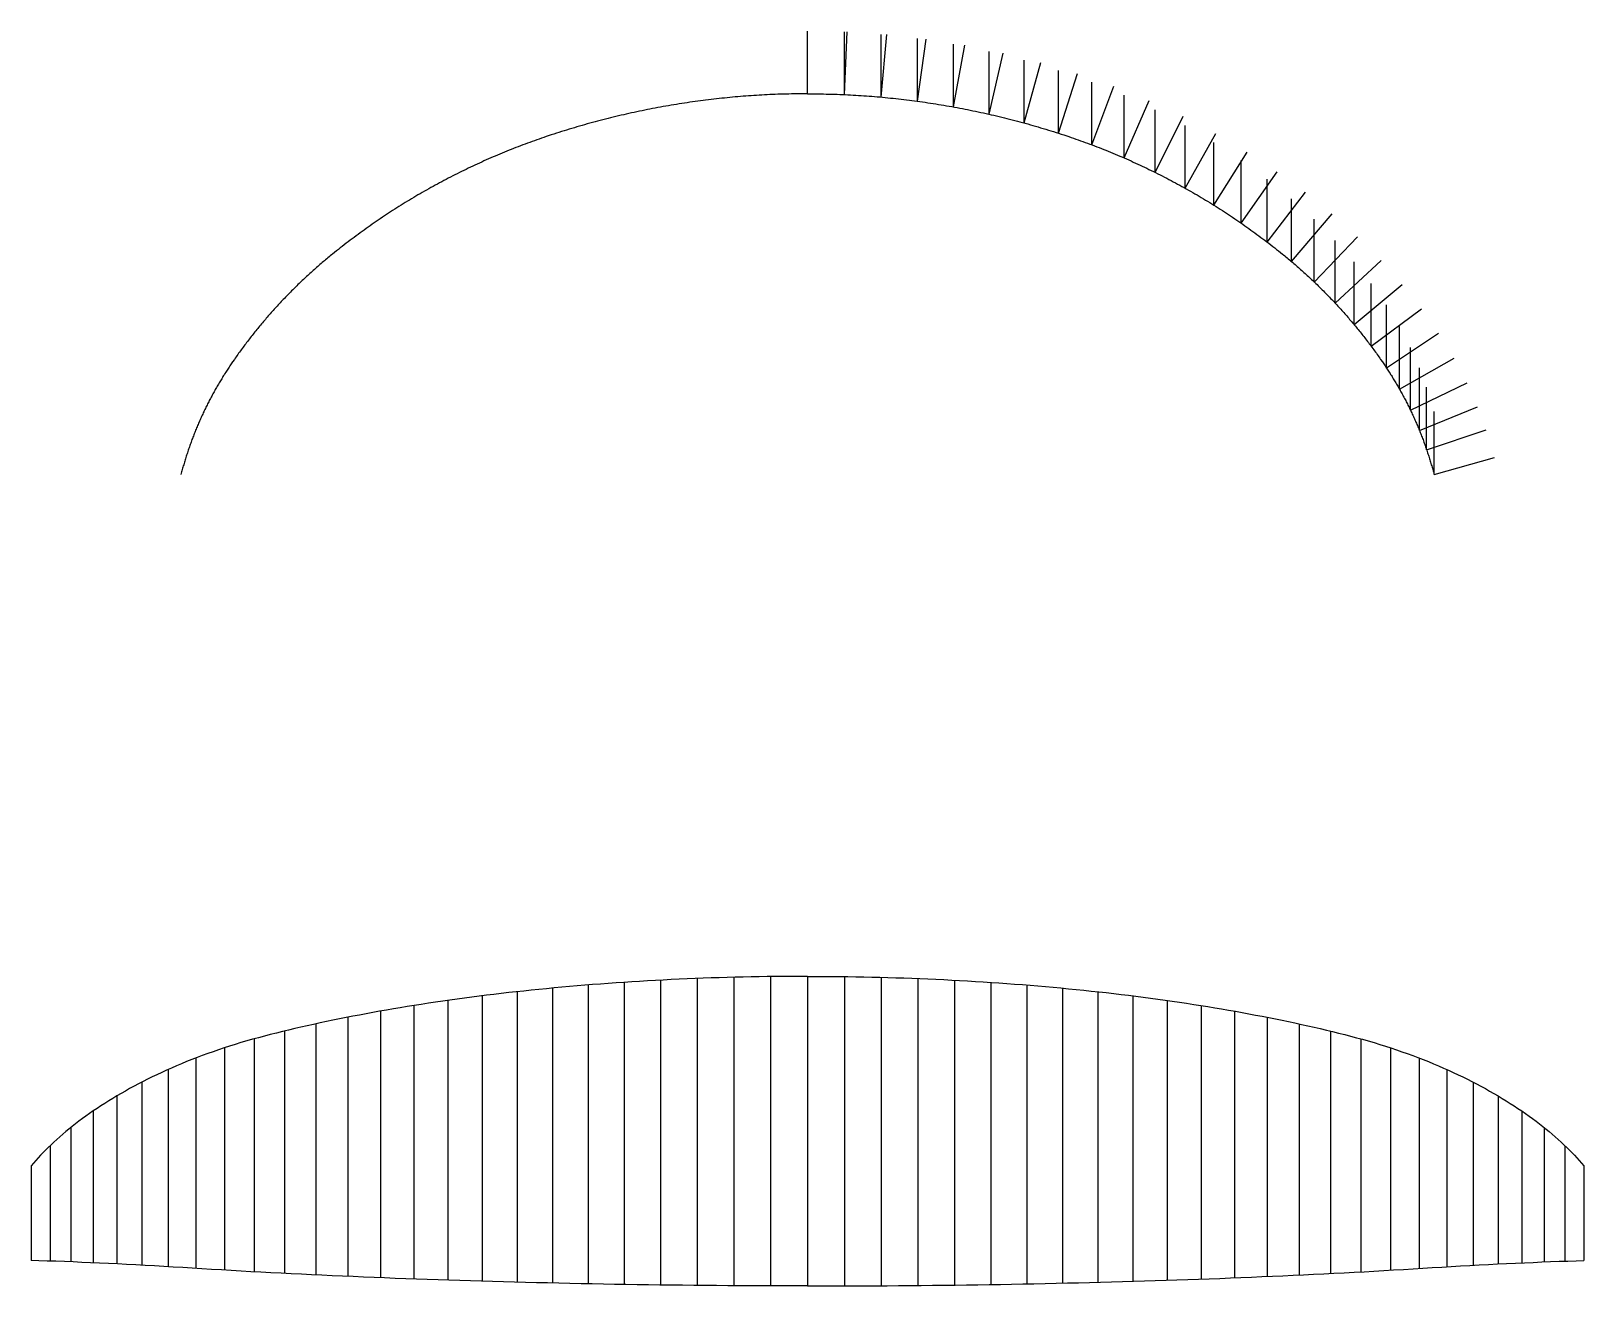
# Model space of a CAD drawing. Extents: x -618 to 618, y -247 to 753.
import ezdxf

# ---------------------------------------------------------------- set-up
doc = ezdxf.new("R2010")
doc.units = 0

msp = doc.modelspace()

# ---------------------------------------------------------------- linework, layer by layer
at = {"layer": 'default', "color": 1, "linetype": 'CONTINUOUS'}
for p, q in [((0, 703.31), (0, 753.31)), ((29.38, 702.65), (29.38, 752.65)), ((58.65, 700.67), (58.65, 750.67)), ((87.69, 697.39), (87.69, 747.39)), ((116.43, 692.83), (116.43, 742.83)), ((144.76, 687.04), (144.76, 737.04)), ((172.59, 680.05), (172.59, 730.05)), ((199.84, 671.93), (199.84, 721.93)), ((226.42, 662.67), (226.42, 712.67)), ((-114.97, 693.09), (-117.07, 692.71)), ((-112.86, 693.47), (-114.97, 693.09)), ((-110.75, 693.84), (-112.86, 693.47)), ((-108.64, 694.2), (-110.75, 693.84)), ((-106.53, 694.55), (-108.64, 694.2)), ((-104.42, 694.89), (-106.53, 694.55)), ((-102.3, 695.23), (-104.42, 694.89)), ((-100.19, 695.57), (-102.3, 695.23)), ((-98.08, 695.89), (-100.19, 695.57)), ((-95.96, 696.21), (-98.08, 695.89)), ((-93.84, 696.52), (-95.96, 696.21)), ((-91.72, 696.83), (-93.84, 696.52)), ((-89.6, 697.12), (-91.72, 696.83)), ((-87.48, 697.41), (-89.6, 697.12)), ((-85.36, 697.7), (-87.48, 697.41)), ((-83.24, 697.97), (-85.36, 697.7)), ((-81.12, 698.24), (-83.24, 697.97)), ((-78.99, 698.51), (-81.12, 698.24)), ((-76.87, 698.76), (-78.99, 698.51)), ((-74.74, 699.01), (-76.87, 698.76)), ((-72.62, 699.25), (-74.74, 699.01)), ((-70.49, 699.49), (-72.62, 699.25)), ((-68.36, 699.72), (-70.49, 699.49)), ((-66.23, 699.94), (-68.36, 699.72)), ((-64.1, 700.15), (-66.23, 699.94)), ((-61.97, 700.36), (-64.1, 700.15)), ((-59.84, 700.56), (-61.97, 700.36)), ((-57.71, 700.75), (-59.84, 700.56)), ((-55.58, 700.94), (-57.71, 700.75)), ((-53.44, 701.12), (-55.58, 700.94)), ((-51.31, 701.29), (-53.44, 701.12)), ((-49.18, 701.45), (-51.31, 701.29)), ((-47.04, 701.61), (-49.18, 701.45)), ((-44.91, 701.76), (-47.04, 701.61)), ((-42.77, 701.91), (-44.91, 701.76)), ((-40.64, 702.04), (-42.77, 701.91)), ((-38.5, 702.17), (-40.64, 702.04)), ((-36.36, 702.3), (-38.5, 702.17)), ((-34.23, 702.41), (-36.36, 702.3)), ((-32.09, 702.52), (-34.23, 702.41)), ((-29.95, 702.62), (-32.09, 702.52)), ((-27.81, 702.72), (-29.95, 702.62)), ((-25.68, 702.8), (-27.81, 702.72)), ((-23.54, 702.89), (-25.68, 702.8)), ((-21.4, 702.96), (-23.54, 702.89)), ((-19.26, 703.03), (-21.4, 702.96)), ((-17.12, 703.09), (-19.26, 703.03)), ((-14.98, 703.14), (-17.12, 703.09)), ((-12.84, 703.18), (-14.98, 703.14)), ((-10.7, 703.22), (-12.84, 703.18)), ((-8.56, 703.25), (-10.7, 703.22)), ((-6.42, 703.28), (-8.56, 703.25)), ((-4.28, 703.3), (-6.42, 703.28)), ((-2.14, 703.31), (-4.28, 703.3)), ((0, 703.31), (-2.14, 703.31)), ((252.18, 652.22), (252.18, 702.22)), ((-171.32, 680.4), (-173.38, 679.83)), ((-169.25, 680.96), (-171.32, 680.4)), ((-167.19, 681.51), (-169.25, 680.96)), ((-165.12, 682.06), (-167.19, 681.51)), ((-163.05, 682.59), (-165.12, 682.06)), ((-160.97, 683.13), (-163.05, 682.59)), ((-158.9, 683.65), (-160.97, 683.13)), ((-156.82, 684.17), (-158.9, 683.65)), ((-154.74, 684.68), (-156.82, 684.17)), ((-152.66, 685.19), (-154.74, 684.68)), ((-150.58, 685.68), (-152.66, 685.19)), ((-148.5, 686.17), (-150.58, 685.68)), ((-146.41, 686.66), (-148.5, 686.17)), ((-144.33, 687.14), (-146.41, 686.66)), ((-142.24, 687.61), (-144.33, 687.14)), ((-140.15, 688.07), (-142.24, 687.61)), ((-138.06, 688.53), (-140.15, 688.07)), ((-135.97, 688.98), (-138.06, 688.53)), ((-133.87, 689.42), (-135.97, 688.98)), ((-131.78, 689.85), (-133.87, 689.42)), ((-129.68, 690.28), (-131.78, 689.85)), ((-127.58, 690.71), (-129.68, 690.28)), ((-125.48, 691.12), (-127.58, 690.71)), ((-123.38, 691.53), (-125.48, 691.12)), ((-121.28, 691.93), (-123.38, 691.53)), ((-119.18, 692.33), (-121.28, 691.93)), ((-117.07, 692.71), (-119.18, 692.33)), ((277.05, 640.63), (277.05, 690.63)), ((-210.04, 668.55), (-211.9, 667.91)), ((-208.17, 669.18), (-210.04, 668.55)), ((-204.11, 670.54), (-208.17, 669.18)), ((-202.08, 671.2), (-204.11, 670.54)), ((-200.04, 671.86), (-202.08, 671.2)), ((-198, 672.52), (-200.04, 671.86)), ((-195.96, 673.16), (-198, 672.52)), ((-193.92, 673.8), (-195.96, 673.16)), ((-191.87, 674.44), (-193.92, 673.8)), ((-189.83, 675.06), (-191.87, 674.44)), ((-187.78, 675.68), (-189.83, 675.06)), ((-185.73, 676.3), (-187.78, 675.68)), ((-183.68, 676.9), (-185.73, 676.3)), ((-181.62, 677.5), (-183.68, 676.9)), ((-179.57, 678.1), (-181.62, 677.5)), ((-177.51, 678.68), (-179.57, 678.1)), ((-175.45, 679.26), (-177.51, 678.68)), ((-173.38, 679.83), (-175.45, 679.26)), ((300.94, 628.03), (300.94, 678.03)), ((-243.24, 656.02), (-245.06, 655.26)), ((-241.42, 656.77), (-243.24, 656.02)), ((-239.59, 657.52), (-241.42, 656.77)), ((-237.77, 658.26), (-239.59, 657.52)), ((-235.93, 658.99), (-237.77, 658.26)), ((-234.1, 659.71), (-235.93, 658.99)), ((-232.26, 660.43), (-234.1, 659.71)), ((-230.43, 661.15), (-232.26, 660.43)), ((-228.58, 661.85), (-230.43, 661.15)), ((-226.74, 662.55), (-228.58, 661.85)), ((-224.89, 663.25), (-226.74, 662.55)), ((-223.05, 663.93), (-224.89, 663.25)), ((-221.19, 664.61), (-223.05, 663.93)), ((-219.34, 665.29), (-221.19, 664.61)), ((-217.49, 665.95), (-219.34, 665.29)), ((-215.63, 666.61), (-217.49, 665.95)), ((-213.77, 667.27), (-215.63, 666.61)), ((-211.9, 667.91), (-213.77, 667.27)), ((323.79, 614.5), (323.79, 664.5)), ((-270.25, 643.95), (-272.02, 643.1)), ((-268.47, 644.8), (-270.25, 643.95)), ((-266.68, 645.65), (-268.47, 644.8)), ((-264.9, 646.48), (-266.68, 645.65)), ((-263.11, 647.31), (-264.9, 646.48)), ((-261.32, 648.14), (-263.11, 647.31)), ((-259.52, 648.95), (-261.32, 648.14)), ((-257.73, 649.76), (-259.52, 648.95)), ((-255.93, 650.57), (-257.73, 649.76)), ((-254.12, 651.37), (-255.93, 650.57)), ((-252.32, 652.16), (-254.12, 651.37)), ((-250.51, 652.94), (-252.32, 652.16)), ((-248.69, 653.72), (-250.51, 652.94)), ((-246.88, 654.49), (-248.69, 653.72)), ((-245.06, 655.26), (-246.88, 654.49)), ((345.55, 600.17), (345.55, 650.17)), ((-294.83, 631.39), (-296.56, 630.45)), ((-293.1, 632.33), (-294.83, 631.39)), ((-291.36, 633.26), (-293.1, 632.33)), ((-289.62, 634.19), (-291.36, 633.26)), ((-287.87, 635.11), (-289.62, 634.19)), ((-286.12, 636.02), (-287.87, 635.11)), ((-284.37, 636.93), (-286.12, 636.02)), ((-282.62, 637.83), (-284.37, 636.93)), ((-280.86, 638.72), (-282.62, 637.83)), ((-279.1, 639.61), (-280.86, 638.72)), ((-277.33, 640.49), (-279.1, 639.61)), ((-275.57, 641.37), (-277.33, 640.49)), ((-273.8, 642.23), (-275.57, 641.37)), ((-272.02, 643.1), (-273.8, 642.23)), ((366.18, 585.16), (366.18, 635.16)), ((-317.07, 618.64), (-318.75, 617.61)), ((-315.38, 619.66), (-317.07, 618.64)), ((-313.69, 620.67), (-315.38, 619.66)), ((-311.99, 621.67), (-313.69, 620.67)), ((-310.29, 622.67), (-311.99, 621.67)), ((-308.59, 623.67), (-310.29, 622.67)), ((-306.88, 624.65), (-308.59, 623.67)), ((-305.17, 625.64), (-306.88, 624.65)), ((-303.45, 626.61), (-305.17, 625.64)), ((-301.74, 627.58), (-303.45, 626.61)), ((-300.01, 628.54), (-301.74, 627.58)), ((-298.29, 629.5), (-300.01, 628.54)), ((-296.56, 630.45), (-298.29, 629.5)), ((385.63, 569.55), (385.63, 619.55)), ((-335.4, 607.04), (-337.04, 605.95)), ((-333.75, 608.13), (-335.4, 607.04)), ((-332.1, 609.21), (-333.75, 608.13)), ((-330.45, 610.28), (-332.1, 609.21)), ((-328.79, 611.34), (-330.45, 610.28)), ((-327.12, 612.4), (-328.79, 611.34)), ((-325.46, 613.46), (-327.12, 612.4)), ((-323.79, 614.51), (-325.46, 613.46)), ((-322.11, 615.55), (-323.79, 614.51)), ((-320.43, 616.58), (-322.11, 615.55)), ((-318.75, 617.61), (-320.43, 616.58)), ((-353.26, 594.74), (-354.86, 593.58)), ((-351.66, 595.88), (-353.26, 594.74)), ((-350.05, 597.03), (-351.66, 595.88)), ((-348.44, 598.16), (-350.05, 597.03)), ((-346.82, 599.29), (-348.44, 598.16)), ((-345.2, 600.42), (-346.82, 599.29)), ((-343.58, 601.54), (-345.2, 600.42)), ((-341.95, 602.65), (-343.58, 601.54)), ((-340.32, 603.76), (-341.95, 602.65)), ((-338.68, 604.86), (-340.32, 603.76)), ((-337.04, 605.95), (-338.68, 604.86)), ((403.69, 553.28), (403.69, 603.28)), ((-370.62, 581.73), (-372.17, 580.51)), ((-369.06, 582.94), (-370.62, 581.73)), ((-367.5, 584.15), (-369.06, 582.94)), ((-365.94, 585.34), (-367.5, 584.15)), ((-364.37, 586.54), (-365.94, 585.34)), ((-362.79, 587.73), (-364.37, 586.54)), ((-361.22, 588.91), (-362.79, 587.73)), ((-359.63, 590.09), (-361.22, 588.91)), ((-358.05, 591.26), (-359.63, 590.09)), ((-356.46, 592.42), (-358.05, 591.26)), ((-354.86, 593.58), (-356.46, 592.42)), ((420.28, 536.49), (420.28, 586.49)), ((-385.65, 569.53), (-386.55, 568.77)), ((-384.74, 570.3), (-385.65, 569.53)), ((-383.83, 571.07), (-384.74, 570.3)), ((-382.92, 571.83), (-383.83, 571.07)), ((-382.01, 572.59), (-382.92, 571.83)), ((-381.1, 573.34), (-382.01, 572.59)), ((-380.18, 574.09), (-381.1, 573.34)), ((-379.26, 574.85), (-380.18, 574.09)), ((-378.34, 575.59), (-379.26, 574.85)), ((-375.27, 578.06), (-378.34, 575.59)), ((-373.72, 579.29), (-375.27, 578.06)), ((-372.17, 580.51), (-373.72, 579.29)), ((435.37, 519.38), (435.37, 569.38)), ((-399.84, 556.92), (-400.7, 556.11)), ((-398.97, 557.73), (-399.84, 556.92)), ((-398.09, 558.53), (-398.97, 557.73)), ((-397.22, 559.33), (-398.09, 558.53)), ((-396.34, 560.13), (-397.22, 559.33)), ((-395.46, 560.93), (-396.34, 560.13)), ((-394.58, 561.73), (-395.46, 560.93)), ((-393.7, 562.52), (-394.58, 561.73)), ((-392.81, 563.31), (-393.7, 562.52)), ((-391.93, 564.1), (-392.81, 563.31)), ((-391.04, 564.88), (-391.93, 564.1)), ((-390.14, 565.66), (-391.04, 564.88)), ((-389.25, 566.44), (-390.14, 565.66)), ((-388.35, 567.22), (-389.25, 566.44)), ((-387.45, 567.99), (-388.35, 567.22)), ((-386.55, 568.77), (-387.45, 567.99)), ((-412.59, 544.51), (-413.43, 543.66)), ((-411.76, 545.35), (-412.59, 544.51)), ((-410.92, 546.2), (-411.76, 545.35)), ((-410.09, 547.03), (-410.92, 546.2)), ((-409.24, 547.87), (-410.09, 547.03)), ((-408.4, 548.71), (-409.24, 547.87)), ((-407.56, 549.54), (-408.4, 548.71)), ((-406.71, 550.37), (-407.56, 549.54)), ((-405.86, 551.2), (-406.71, 550.37)), ((-405, 552.02), (-405.86, 551.2)), ((-404.15, 552.84), (-405, 552.02)), ((-403.29, 553.66), (-404.15, 552.84)), ((-402.43, 554.48), (-403.29, 553.66)), ((-401.57, 555.3), (-402.43, 554.48)), ((-400.7, 556.11), (-401.57, 555.3)), ((448.97, 502.17), (448.97, 552.17)), ((-424.01, 532.44), (-424.81, 531.56)), ((-423.21, 533.32), (-424.01, 532.44)), ((-422.41, 534.19), (-423.21, 533.32)), ((-421.6, 535.06), (-422.41, 534.19)), ((-420.8, 535.93), (-421.6, 535.06)), ((-419.99, 536.8), (-420.8, 535.93)), ((-419.18, 537.67), (-419.99, 536.8)), ((-418.36, 538.53), (-419.18, 537.67)), ((-417.55, 539.39), (-418.36, 538.53)), ((-416.73, 540.25), (-417.55, 539.39)), ((-415.91, 541.11), (-416.73, 540.25)), ((-415.08, 541.96), (-415.91, 541.11)), ((-414.25, 542.81), (-415.08, 541.96)), ((-413.43, 543.66), (-414.25, 542.81)), ((461.09, 485.03), (461.09, 535.03)), ((-434.93, 519.92), (-435.69, 519.01)), ((-434.16, 520.83), (-434.93, 519.92)), ((-433.4, 521.73), (-434.16, 520.83)), ((-432.63, 522.64), (-433.4, 521.73)), ((-431.86, 523.54), (-432.63, 522.64)), ((-431.09, 524.44), (-431.86, 523.54)), ((-430.31, 525.34), (-431.09, 524.44)), ((-429.53, 526.23), (-430.31, 525.34)), ((-428.75, 527.13), (-429.53, 526.23)), ((-427.97, 528.02), (-428.75, 527.13)), ((-427.18, 528.91), (-427.97, 528.02)), ((-426.39, 529.79), (-427.18, 528.91)), ((-425.6, 530.68), (-426.39, 529.79)), ((-424.81, 531.56), (-425.6, 530.68)), ((-444.6, 507.9), (-445.33, 506.96)), ((-443.88, 508.84), (-444.6, 507.9)), ((-443.14, 509.78), (-443.88, 508.84)), ((-442.41, 510.71), (-443.14, 509.78)), ((-441.67, 511.64), (-442.41, 510.71)), ((-440.93, 512.57), (-441.67, 511.64)), ((-440.19, 513.49), (-440.93, 512.57)), ((-439.45, 514.42), (-440.19, 513.49)), ((-438.7, 515.34), (-439.45, 514.42)), ((-437.95, 516.26), (-438.7, 515.34)), ((-437.2, 517.18), (-437.95, 516.26)), ((-436.44, 518.09), (-437.2, 517.18)), ((-435.69, 519.01), (-436.44, 518.09)), ((471.52, 467.99), (471.52, 517.99)), ((-453.82, 495.54), (-454.51, 494.57)), ((-453.13, 496.5), (-453.82, 495.54)), ((-452.44, 497.46), (-453.13, 496.5)), ((-451.74, 498.42), (-452.44, 497.46)), ((-451.04, 499.38), (-451.74, 498.42)), ((-450.33, 500.33), (-451.04, 499.38)), ((-449.63, 501.29), (-450.33, 500.33)), ((-448.92, 502.24), (-449.63, 501.29)), ((-448.2, 503.19), (-448.92, 502.24)), ((-447.49, 504.14), (-448.2, 503.19)), ((-446.77, 505.08), (-447.49, 504.14)), ((-446.05, 506.02), (-446.77, 505.08)), ((-445.33, 506.96), (-446.05, 506.02)), ((480.27, 451.23), (480.27, 501.23)), ((-462.38, 483.05), (-462.93, 482.21)), ((-461.84, 483.89), (-462.38, 483.05)), ((-461.29, 484.73), (-461.84, 483.89)), ((-460.73, 485.57), (-461.29, 484.73)), ((-460.18, 486.4), (-460.73, 485.57)), ((-459.62, 487.23), (-460.18, 486.4)), ((-459.05, 488.06), (-459.62, 487.23)), ((-458.49, 488.89), (-459.05, 488.06)), ((-457.92, 489.71), (-458.49, 488.89)), ((-456.57, 491.66), (-457.92, 489.71)), ((-455.89, 492.63), (-456.57, 491.66)), ((-455.2, 493.6), (-455.89, 492.63)), ((-454.51, 494.57), (-455.2, 493.6)), ((487.45, 435), (487.45, 485)), ((-470.24, 470.24), (-470.74, 469.37)), ((-469.74, 471.11), (-470.24, 470.24)), ((-469.23, 471.97), (-469.74, 471.11)), ((-468.72, 472.84), (-469.23, 471.97)), ((-468.21, 473.7), (-468.72, 472.84)), ((-467.7, 474.56), (-468.21, 473.7)), ((-467.18, 475.42), (-467.7, 474.56)), ((-466.66, 476.27), (-467.18, 475.42)), ((-466.13, 477.13), (-466.66, 476.27)), ((-465.61, 477.98), (-466.13, 477.13)), ((-465.08, 478.83), (-465.61, 477.98)), ((-464.54, 479.68), (-465.08, 478.83)), ((-464.01, 480.53), (-464.54, 479.68)), ((-463.47, 481.37), (-464.01, 480.53)), ((-462.93, 482.21), (-463.47, 481.37)), ((-476.95, 457.92), (-477.4, 457.03)), ((-476.49, 458.81), (-476.95, 457.92)), ((-476.03, 459.7), (-476.49, 458.81)), ((-475.56, 460.59), (-476.03, 459.7)), ((-475.09, 461.48), (-475.56, 460.59)), ((-474.62, 462.36), (-475.09, 461.48)), ((-474.15, 463.24), (-474.62, 462.36)), ((-473.67, 464.12), (-474.15, 463.24)), ((-473.19, 465), (-473.67, 464.12)), ((-472.7, 465.88), (-473.19, 465)), ((-472.22, 466.76), (-472.7, 465.88)), ((-471.73, 467.63), (-472.22, 466.76)), ((-471.23, 468.5), (-471.73, 467.63)), ((-470.74, 469.37), (-471.23, 468.5)), ((493.2, 419.54), (493.2, 469.54)), ((-482.63, 446.2), (-483.04, 445.29)), ((-482.21, 447.11), (-482.63, 446.2)), ((-481.79, 448.02), (-482.21, 447.11)), ((-481.36, 448.93), (-481.79, 448.02)), ((-480.94, 449.84), (-481.36, 448.93)), ((-480.51, 450.74), (-480.94, 449.84)), ((-480.07, 451.64), (-480.51, 450.74)), ((-479.64, 452.55), (-480.07, 451.64)), ((-479.2, 453.45), (-479.64, 452.55)), ((-478.75, 454.34), (-479.2, 453.45)), ((-478.31, 455.24), (-478.75, 454.34)), ((-477.86, 456.14), (-478.31, 455.24)), ((-477.4, 457.03), (-477.86, 456.14)), ((499.06, 400), (499.06, 450)), ((-488.13, 433.3), (-488.5, 432.37)), ((-487.76, 434.23), (-488.13, 433.3)), ((-487.39, 435.16), (-487.76, 434.23)), ((-487.01, 436.09), (-487.39, 435.16)), ((-486.63, 437.01), (-487.01, 436.09)), ((-486.24, 437.94), (-486.63, 437.01)), ((-485.85, 438.86), (-486.24, 437.94)), ((-485.46, 439.79), (-485.85, 438.86)), ((-485.06, 440.71), (-485.46, 439.79)), ((-484.67, 441.63), (-485.06, 440.71)), ((-484.27, 442.54), (-484.67, 441.63)), ((-483.86, 443.46), (-484.27, 442.54)), ((-483.45, 444.38), (-483.86, 443.46)), ((-483.04, 445.29), (-483.45, 444.38)), ((-492.67, 421.09), (-493, 420.14)), ((-492.34, 422.04), (-492.67, 421.09)), ((-492.01, 422.98), (-492.34, 422.04)), ((-491.67, 423.93), (-492.01, 422.98)), ((-491.34, 424.87), (-491.67, 423.93)), ((-490.99, 425.81), (-491.34, 424.87)), ((-490.65, 426.75), (-490.99, 425.81)), ((-490.3, 427.69), (-490.65, 426.75)), ((-489.95, 428.63), (-490.3, 427.69)), ((-489.59, 429.57), (-489.95, 428.63)), ((-489.23, 430.5), (-489.59, 429.57)), ((-488.87, 431.44), (-489.23, 430.5)), ((-488.5, 432.37), (-488.87, 431.44)), ((-496.65, 408.69), (-496.93, 407.73)), ((-496.36, 409.65), (-496.65, 408.69)), ((-496.07, 410.61), (-496.36, 409.65)), ((-495.78, 411.57), (-496.07, 410.61)), ((-495.48, 412.52), (-495.78, 411.57)), ((-495.18, 413.48), (-495.48, 412.52)), ((-494.88, 414.44), (-495.18, 413.48)), ((-494.58, 415.39), (-494.88, 414.44)), ((-494.27, 416.34), (-494.58, 415.39)), ((-493.96, 417.3), (-494.27, 416.34)), ((-493.64, 418.25), (-493.96, 417.3)), ((-493.32, 419.2), (-493.64, 418.25)), ((-493, 420.14), (-493.32, 419.2)), ((-498.81, 400.97), (-499.06, 400)), ((-498.55, 401.94), (-498.81, 400.97)), ((-498.29, 402.9), (-498.55, 401.94)), ((-498.02, 403.87), (-498.29, 402.9)), ((-497.75, 404.84), (-498.02, 403.87)), ((-497.48, 405.8), (-497.75, 404.84)), ((-497.21, 406.76), (-497.48, 405.8)), ((-496.93, 407.73), (-497.21, 406.76)), ((0, 0), (-6.42, -0.01)), ((0, 0), (6.42, -0.01)), ((0, 0), (0, -246.74)), ((-232.04, -12.34), (-238.01, -13.01)), ((-226.04, -11.69), (-232.04, -12.34)), ((-231.26, -12.25), (-231.26, -243.79)), ((-220.03, -11.05), (-226.04, -11.69)), ((-213.99, -10.44), (-220.03, -11.05)), ((-207.93, -9.84), (-213.99, -10.44)), ((-201.85, -9.25), (-207.93, -9.84)), ((-203.11, -9.38), (-203.11, -244.47)), ((-195.75, -8.69), (-201.85, -9.25)), ((-189.63, -8.14), (-195.75, -8.69)), ((-183.49, -7.61), (-189.63, -8.14)), ((-177.33, -7.1), (-183.49, -7.61)), ((-171.15, -6.6), (-177.33, -7.1)), ((-174.67, -6.89), (-174.67, -245.07)), ((-164.96, -6.13), (-171.15, -6.6)), ((-158.75, -5.67), (-164.96, -6.13)), ((-152.53, -5.23), (-158.75, -5.67)), ((-146.29, -4.8), (-152.53, -5.23)), ((-140.03, -4.39), (-146.29, -4.8)), ((-145.97, -4.78), (-145.97, -245.58)), ((-133.76, -4.01), (-140.03, -4.39)), ((-127.48, -3.63), (-133.76, -4.01)), ((-121.19, -3.28), (-127.48, -3.63)), ((-114.88, -2.95), (-121.19, -3.28)), ((-117.06, -3.06), (-117.06, -245.99)), ((-108.56, -2.63), (-114.88, -2.95)), ((-102.23, -2.33), (-108.56, -2.63)), ((-95.89, -2.05), (-102.23, -2.33)), ((-89.54, -1.78), (-95.89, -2.05)), ((-83.18, -1.54), (-89.54, -1.78)), ((-87.96, -1.72), (-87.96, -246.32)), ((-76.82, -1.31), (-83.18, -1.54)), ((-70.44, -1.1), (-76.82, -1.31)), ((-64.06, -0.91), (-70.44, -1.1)), ((-57.67, -0.74), (-64.06, -0.91)), ((-58.73, -0.77), (-58.73, -246.55)), ((-51.28, -0.58), (-57.67, -0.74)), ((-44.88, -0.45), (-51.28, -0.58)), ((-38.48, -0.33), (-44.88, -0.45)), ((-32.07, -0.23), (-38.48, -0.33)), ((-25.66, -0.15), (-32.07, -0.23)), ((-29.39, -0.19), (-29.39, -246.69)), ((-19.25, -0.08), (-25.66, -0.15)), ((-12.83, -0.04), (-19.25, -0.08)), ((-6.42, -0.01), (-12.83, -0.04)), ((6.42, -0.01), (12.83, -0.04)), ((12.83, -0.04), (19.25, -0.08)), ((19.25, -0.08), (25.66, -0.15)), ((25.66, -0.15), (32.07, -0.23)), ((32.07, -0.23), (38.48, -0.33)), ((38.48, -0.33), (44.88, -0.45)), ((44.88, -0.45), (51.28, -0.58)), ((51.28, -0.58), (57.67, -0.74)), ((57.67, -0.74), (64.06, -0.91)), ((64.06, -0.91), (70.44, -1.1)), ((70.44, -1.1), (76.82, -1.31)), ((76.82, -1.31), (83.18, -1.54)), ((83.18, -1.54), (89.54, -1.78)), ((89.54, -1.78), (95.89, -2.05)), ((95.89, -2.05), (102.23, -2.33)), ((102.23, -2.33), (108.56, -2.63)), ((108.56, -2.63), (114.88, -2.95)), ((114.88, -2.95), (121.19, -3.28)), ((121.19, -3.28), (127.48, -3.63)), ((127.48, -3.63), (133.76, -4.01)), ((133.76, -4.01), (140.03, -4.39)), ((140.03, -4.39), (146.29, -4.8)), ((146.29, -4.8), (152.53, -5.23)), ((152.53, -5.23), (158.75, -5.67)), ((158.75, -5.67), (164.96, -6.13)), ((164.96, -6.13), (171.15, -6.6)), ((171.15, -6.6), (177.33, -7.1)), ((177.33, -7.1), (183.49, -7.61)), ((183.49, -7.61), (189.63, -8.14)), ((189.63, -8.14), (195.75, -8.69)), ((195.75, -8.69), (201.85, -9.25)), ((201.85, -9.25), (207.93, -9.84)), ((207.93, -9.84), (213.99, -10.44)), ((213.99, -10.44), (220.03, -11.05)), ((220.03, -11.05), (226.04, -11.69)), ((226.04, -11.69), (232.04, -12.34)), ((232.04, -12.34), (238.01, -13.01)), ((-318.83, -24.1), (-324.39, -25.01)), ((-313.25, -23.2), (-318.83, -24.1)), ((-313.51, -23.24), (-313.51, -241.24)), ((-307.63, -22.32), (-313.25, -23.2)), ((-301.99, -21.45), (-307.63, -22.32)), ((-296.31, -20.6), (-301.99, -21.45)), ((-290.6, -19.77), (-296.31, -20.6)), ((-284.87, -18.95), (-290.6, -19.77)), ((-286.5, -19.18), (-286.5, -242.17)), ((-279.1, -18.15), (-284.87, -18.95)), ((-273.31, -17.36), (-279.1, -18.15)), ((-267.49, -16.6), (-273.31, -17.36)), ((-261.65, -15.84), (-267.49, -16.6)), ((-255.78, -15.11), (-261.65, -15.84)), ((-259.07, -15.52), (-259.07, -243.02)), ((-249.88, -14.39), (-255.78, -15.11)), ((-243.96, -13.69), (-249.88, -14.39)), ((-238.01, -13.01), (-243.96, -13.69)), ((238.01, -13.01), (243.96, -13.69)), ((243.96, -13.69), (249.88, -14.39)), ((249.88, -14.39), (255.78, -15.11)), ((255.78, -15.11), (261.65, -15.84)), ((261.65, -15.84), (267.49, -16.6)), ((267.49, -16.6), (273.31, -17.36)), ((273.31, -17.36), (279.1, -18.15)), ((279.1, -18.15), (284.87, -18.95)), ((284.87, -18.95), (290.6, -19.77)), ((290.6, -19.77), (296.31, -20.6)), ((296.31, -20.6), (301.99, -21.45)), ((301.99, -21.45), (307.63, -22.32)), ((307.63, -22.32), (313.25, -23.2)), ((313.25, -23.2), (318.83, -24.1)), ((318.83, -24.1), (324.39, -25.01)), ((-383.2, -36.08), (-388.33, -37.18)), ((-378.04, -35), (-383.2, -36.08)), ((-372.83, -33.93), (-378.04, -35)), ((-367.59, -32.88), (-372.83, -33.93)), ((-362.31, -31.84), (-367.59, -32.88)), ((-366.13, -32.59), (-366.13, -239.15)), ((-357, -30.82), (-362.31, -31.84)), ((-351.65, -29.81), (-357, -30.82)), ((-346.27, -28.82), (-351.65, -29.81)), ((-340.85, -27.85), (-346.27, -28.82)), ((-335.39, -26.89), (-340.85, -27.85)), ((-340.07, -27.71), (-340.07, -240.23)), ((-329.91, -25.94), (-335.39, -26.89)), ((-324.39, -25.01), (-329.91, -25.94)), ((324.39, -25.01), (329.91, -25.94)), ((329.91, -25.94), (335.39, -26.89)), ((335.39, -26.89), (340.85, -27.85)), ((340.85, -27.85), (346.27, -28.82)), ((346.27, -28.82), (351.65, -29.81)), ((351.65, -29.81), (357, -30.82)), ((357, -30.82), (362.31, -31.84)), ((362.31, -31.84), (367.59, -32.88)), ((367.59, -32.88), (372.83, -33.93)), ((372.83, -33.93), (378.04, -35)), ((378.04, -35), (383.2, -36.08)), ((383.2, -36.08), (388.33, -37.18)), ((-437.39, -48.92), (-442.06, -50.19)), ((-432.67, -47.68), (-437.39, -48.92)), ((-427.91, -46.46), (-432.67, -47.68)), ((-423.11, -45.25), (-427.91, -46.46)), ((-418.26, -44.05), (-423.11, -45.25)), ((-413.38, -42.87), (-418.26, -44.05)), ((-416.59, -43.65), (-416.59, -236.77)), ((-408.45, -41.7), (-413.38, -42.87)), ((-403.48, -40.55), (-408.45, -41.7)), ((-398.47, -39.41), (-403.48, -40.55)), ((-393.42, -38.29), (-398.47, -39.41)), ((-388.33, -37.18), (-393.42, -38.29)), ((-391.65, -37.9), (-391.65, -237.99)), ((388.33, -37.18), (393.42, -38.29)), ((393.42, -38.29), (398.47, -39.41)), ((398.47, -39.41), (403.48, -40.55)), ((403.48, -40.55), (408.45, -41.7)), ((408.45, -41.7), (413.38, -42.87)), ((413.38, -42.87), (418.26, -44.05)), ((418.26, -44.05), (423.11, -45.25)), ((423.11, -45.25), (427.91, -46.46)), ((427.91, -46.46), (432.67, -47.68)), ((432.67, -47.68), (437.39, -48.92)), ((437.39, -48.92), (442.06, -50.19)), ((-477.81, -61.57), (-482.07, -63.14)), ((-473.51, -60.04), (-477.81, -61.57)), ((-469.15, -58.54), (-473.51, -60.04)), ((-464.75, -57.07), (-469.15, -58.54)), ((-460.31, -55.62), (-464.75, -57.07)), ((-464.51, -56.99), (-464.51, -234.15)), ((-455.81, -54.22), (-460.31, -55.62)), ((-451.27, -52.84), (-455.81, -54.22)), ((-446.69, -51.5), (-451.27, -52.84)), ((-442.06, -50.19), (-446.69, -51.5)), ((-440.9, -49.88), (-440.9, -235.49)), ((442.06, -50.19), (446.69, -51.5)), ((446.69, -51.5), (451.27, -52.84)), ((451.27, -52.84), (455.81, -54.22)), ((455.81, -54.22), (460.31, -55.62)), ((460.31, -55.62), (464.75, -57.07)), ((464.75, -57.07), (469.15, -58.54)), ((469.15, -58.54), (473.51, -60.04)), ((473.51, -60.04), (477.81, -61.57)), ((477.81, -61.57), (482.07, -63.14)), ((-506.6, -73.07), (-510.51, -74.81)), ((-502.64, -71.35), (-506.6, -73.07)), ((-498.62, -69.66), (-502.64, -71.35)), ((-494.56, -67.99), (-498.62, -69.66)), ((-490.45, -66.34), (-494.56, -67.99)), ((-486.28, -64.73), (-490.45, -66.34)), ((-487.32, -65.13), (-487.32, -232.77)), ((-482.07, -63.14), (-486.28, -64.73)), ((482.07, -63.14), (486.28, -64.73)), ((486.28, -64.73), (490.45, -66.34)), ((490.45, -66.34), (494.56, -67.99)), ((494.56, -67.99), (498.62, -69.66)), ((498.62, -69.66), (502.64, -71.35)), ((502.64, -71.35), (506.6, -73.07)), ((506.6, -73.07), (510.51, -74.81)), ((-532.91, -85.72), (-536.45, -87.61)), ((-529.3, -83.85), (-532.91, -85.72)), ((-530.25, -84.35), (-530.25, -230.2)), ((-525.65, -82.01), (-529.3, -83.85)), ((-521.94, -80.18), (-525.65, -82.01)), ((-518.19, -78.37), (-521.94, -80.18)), ((-514.38, -76.58), (-518.19, -78.37)), ((-510.51, -74.81), (-514.38, -76.58)), ((-509.26, -74.26), (-509.26, -231.4)), ((510.51, -74.81), (514.38, -76.58)), ((514.38, -76.58), (518.19, -78.37)), ((518.19, -78.37), (521.94, -80.18)), ((521.94, -80.18), (525.65, -82.01)), ((525.65, -82.01), (529.3, -83.85)), ((529.3, -83.85), (532.91, -85.72)), ((532.91, -85.72), (536.45, -87.61)), ((-553.38, -97.28), (-556.6, -99.25)), ((-550.1, -95.31), (-553.38, -97.28)), ((-550.24, -95.4), (-550.24, -229.17)), ((-546.77, -93.36), (-550.1, -95.31)), ((-543.39, -91.43), (-546.77, -93.36)), ((-539.95, -89.51), (-543.39, -91.43)), ((-536.45, -87.61), (-539.95, -89.51)), ((536.45, -87.61), (539.95, -89.51)), ((539.95, -89.51), (543.39, -91.43)), ((543.39, -91.43), (546.77, -93.36)), ((546.77, -93.36), (550.1, -95.31)), ((550.1, -95.31), (553.38, -97.28)), ((553.38, -97.28), (556.6, -99.25)), ((-571.86, -109.32), (-574.74, -111.36)), ((-568.92, -107.28), (-571.86, -109.32)), ((-569.15, -107.44), (-569.15, -228.3)), ((-565.93, -105.26), (-568.92, -107.28)), ((-562.87, -103.25), (-565.93, -105.26)), ((-559.76, -101.24), (-562.87, -103.25)), ((-556.6, -99.25), (-559.76, -101.24)), ((556.6, -99.25), (559.76, -101.24)), ((559.76, -101.24), (562.87, -103.25)), ((562.87, -103.25), (565.93, -105.26)), ((565.93, -105.26), (568.92, -107.28)), ((568.92, -107.28), (571.86, -109.32)), ((571.86, -109.32), (574.74, -111.36)), ((-588.28, -121.68), (-590.82, -123.76)), ((-585.69, -119.6), (-588.28, -121.68)), ((-586.9, -120.57), (-586.9, -227.56)), ((-583.04, -117.53), (-585.69, -119.6)), ((-580.33, -115.46), (-583.04, -117.53)), ((-577.57, -113.41), (-580.33, -115.46)), ((-574.74, -111.36), (-577.57, -113.41)), ((574.74, -111.36), (577.57, -113.41)), ((577.57, -113.41), (580.33, -115.46)), ((580.33, -115.46), (583.04, -117.53)), ((583.04, -117.53), (585.69, -119.6)), ((585.69, -119.6), (588.28, -121.68)), ((588.28, -121.68), (590.82, -123.76)), ((-602.59, -134.21), (-604.77, -136.3)), ((-603.4, -134.98), (-603.4, -226.95)), ((-600.36, -132.11), (-602.59, -134.21)), ((-598.06, -130.02), (-600.36, -132.11)), ((-595.71, -127.93), (-598.06, -130.02)), ((-593.29, -125.84), (-595.71, -127.93)), ((-590.82, -123.76), (-593.29, -125.84)), ((590.82, -123.76), (593.29, -125.84)), ((593.29, -125.84), (595.71, -127.93)), ((595.71, -127.93), (598.06, -130.02)), ((598.06, -130.02), (600.36, -132.11)), ((600.36, -132.11), (602.59, -134.21)), ((602.59, -134.21), (604.77, -136.3)), ((-614.73, -146.77), (-616.54, -148.86)), ((-612.86, -144.68), (-614.73, -146.77)), ((-610.93, -142.59), (-612.86, -144.68)), ((-608.93, -140.49), (-610.93, -142.59)), ((-606.88, -138.4), (-608.93, -140.49)), ((-604.77, -136.3), (-606.88, -138.4)), ((604.77, -136.3), (606.88, -138.4)), ((606.88, -138.4), (608.93, -140.49)), ((608.93, -140.49), (610.93, -142.59)), ((610.93, -142.59), (612.86, -144.68)), ((612.86, -144.68), (614.73, -146.77)), ((614.73, -146.77), (616.54, -148.86)), ((-618.29, -150.94), (-618.5, -151.2)), ((-618.5, -151.2), (-618.5, -226.43)), ((-618.5, -151.2), (-618.5, -226.43)), ((-616.54, -148.86), (-618.29, -150.94)), ((616.54, -148.86), (618.29, -150.94)), ((618.29, -150.94), (618.5, -151.2)), ((618.5, -151.2), (618.5, -226.43)), ((-612.35, -226.64), (-618.5, -226.43)), ((-605.61, -226.87), (-612.35, -226.64)), ((-598.81, -227.11), (-605.61, -226.87)), ((-591.96, -227.37), (-598.81, -227.11)), ((-585.04, -227.63), (-591.96, -227.37)), ((-578.06, -227.92), (-585.04, -227.63)), ((-571.03, -228.22), (-578.06, -227.92)), ((-563.94, -228.53), (-571.03, -228.22)), ((-556.8, -228.86), (-563.94, -228.53)), ((-549.59, -229.2), (-556.8, -228.86)), ((-542.34, -229.56), (-549.59, -229.2)), ((-535.03, -229.94), (-542.34, -229.56)), ((-527.66, -230.34), (-535.03, -229.94)), ((-520.24, -230.76), (-527.66, -230.34)), ((-512.77, -231.19), (-520.24, -230.76)), ((-505.25, -231.64), (-512.77, -231.19)), ((-497.68, -232.12), (-505.25, -231.64)), ((-490.06, -232.6), (-497.68, -232.11)), ((-482.39, -233.08), (-490.06, -232.6)), ((-474.67, -233.55), (-482.39, -233.08)), ((-466.91, -234.01), (-474.67, -233.55)), ((-459.09, -234.47), (-466.91, -234.01)), ((-451.24, -234.92), (-459.09, -234.47)), ((-443.33, -235.36), (-451.24, -234.92)), ((443.33, -235.36), (451.24, -234.92)), ((451.24, -234.92), (459.09, -234.47)), ((459.09, -234.47), (466.91, -234.01)), ((466.91, -234.01), (474.67, -233.55)), ((474.67, -233.55), (482.39, -233.08)), ((482.39, -233.08), (490.06, -232.6)), ((490.06, -232.6), (497.68, -232.11)), ((497.68, -232.12), (505.25, -231.64)), ((505.25, -231.64), (512.77, -231.19)), ((512.77, -231.19), (520.24, -230.76)), ((520.24, -230.76), (527.66, -230.34)), ((527.66, -230.34), (535.03, -229.94)), ((535.03, -229.94), (542.34, -229.56)), ((542.34, -229.56), (549.59, -229.2)), ((549.59, -229.2), (556.8, -228.86)), ((556.8, -228.86), (563.94, -228.53)), ((563.94, -228.53), (571.03, -228.22)), ((571.03, -228.22), (578.06, -227.92)), ((578.06, -227.92), (585.04, -227.63)), ((585.04, -227.63), (591.96, -227.37)), ((591.96, -227.37), (598.81, -227.11)), ((598.81, -227.11), (605.61, -226.87)), ((605.61, -226.87), (612.35, -226.64)), ((612.35, -226.64), (618.5, -226.43)), ((-435.39, -235.79), (-443.33, -235.36)), ((-427.39, -236.22), (-435.39, -235.79)), ((-419.36, -236.63), (-427.39, -236.22)), ((-411.28, -237.04), (-419.36, -236.63)), ((-403.17, -237.44), (-411.28, -237.04)), ((-395.01, -237.84), (-403.17, -237.44)), ((-386.81, -238.22), (-395.01, -237.84)), ((-378.58, -238.6), (-386.81, -238.22)), ((-370.3, -238.97), (-378.58, -238.6)), ((-361.99, -239.33), (-370.3, -238.97)), ((-353.65, -239.68), (-361.99, -239.33)), ((-345.26, -240.02), (-353.65, -239.68)), ((-336.85, -240.36), (-345.26, -240.02)), ((-328.4, -240.69), (-336.85, -240.36)), ((-319.91, -241.01), (-328.4, -240.69)), ((-311.4, -241.32), (-319.91, -241.01)), ((-302.85, -241.62), (-311.4, -241.32)), ((-294.28, -241.91), (-302.85, -241.62)), ((-285.67, -242.2), (-294.28, -241.91)), ((-277.04, -242.48), (-285.67, -242.2)), ((-268.37, -242.75), (-277.04, -242.48)), ((-259.68, -243.01), (-268.37, -242.75)), ((-250.97, -243.26), (-259.68, -243.01)), ((-242.23, -243.5), (-250.97, -243.26)), ((-233.47, -243.73), (-242.23, -243.5)), ((-224.68, -243.96), (-233.47, -243.73)), ((-215.87, -244.18), (-224.68, -243.96)), ((-207.04, -244.38), (-215.87, -244.18)), ((-198.18, -244.58), (-207.04, -244.38)), ((-189.31, -244.78), (-198.18, -244.58)), ((-180.42, -244.96), (-189.31, -244.78)), ((-171.51, -245.13), (-180.42, -244.96)), ((-162.58, -245.3), (-171.51, -245.13)), ((-153.64, -245.45), (-162.58, -245.3)), ((-144.68, -245.6), (-153.64, -245.45)), ((-135.71, -245.74), (-144.68, -245.6)), ((-126.72, -245.87), (-135.71, -245.74)), ((-117.73, -245.99), (-126.72, -245.87)), ((-108.72, -246.1), (-117.73, -245.99)), ((-99.69, -246.2), (-108.72, -246.1)), ((-90.66, -246.29), (-99.69, -246.2)), ((-81.62, -246.38), (-90.66, -246.29)), ((-72.57, -246.45), (-81.62, -246.38)), ((-63.52, -246.52), (-72.57, -246.45)), ((-54.46, -246.58), (-63.52, -246.52)), ((-45.39, -246.63), (-54.46, -246.58)), ((-36.32, -246.67), (-45.39, -246.63)), ((-27.24, -246.7), (-36.32, -246.67)), ((-18.16, -246.72), (-27.24, -246.7)), ((-9.08, -246.74), (-18.16, -246.72)), ((0, -246.74), (-9.08, -246.74)), ((0, -246.74), (9.08, -246.74)), ((9.08, -246.74), (18.16, -246.72)), ((18.16, -246.72), (27.24, -246.7)), ((27.24, -246.7), (36.32, -246.67)), ((36.32, -246.67), (45.39, -246.63)), ((45.39, -246.63), (54.46, -246.58)), ((54.46, -246.58), (63.52, -246.52)), ((63.52, -246.52), (72.57, -246.45)), ((72.57, -246.45), (81.62, -246.38)), ((81.62, -246.38), (90.66, -246.29)), ((90.66, -246.29), (99.69, -246.2)), ((99.69, -246.2), (108.72, -246.1)), ((108.72, -246.1), (117.73, -245.99)), ((117.73, -245.99), (126.72, -245.87)), ((126.72, -245.87), (135.71, -245.74)), ((135.71, -245.74), (144.68, -245.6)), ((144.68, -245.6), (153.64, -245.45)), ((153.64, -245.45), (162.58, -245.3)), ((162.58, -245.3), (171.51, -245.13)), ((171.51, -245.13), (180.42, -244.96)), ((180.42, -244.96), (189.31, -244.78)), ((189.31, -244.78), (198.18, -244.58)), ((198.18, -244.58), (207.04, -244.38)), ((207.04, -244.38), (215.87, -244.18)), ((215.87, -244.18), (224.68, -243.96)), ((224.68, -243.96), (233.47, -243.73)), ((233.47, -243.73), (242.23, -243.5)), ((242.23, -243.5), (250.97, -243.26)), ((250.97, -243.26), (259.68, -243.01)), ((259.68, -243.01), (268.37, -242.75)), ((268.37, -242.75), (277.04, -242.48)), ((277.04, -242.48), (285.67, -242.2)), ((285.67, -242.2), (294.28, -241.91)), ((294.28, -241.91), (302.85, -241.62)), ((302.85, -241.62), (311.4, -241.32)), ((311.4, -241.32), (319.91, -241.01)), ((319.91, -241.01), (328.4, -240.69)), ((328.4, -240.69), (336.85, -240.36)), ((336.85, -240.36), (345.26, -240.02)), ((345.26, -240.02), (353.65, -239.68)), ((353.65, -239.68), (361.99, -239.33)), ((361.99, -239.33), (370.3, -238.97)), ((370.3, -238.97), (378.58, -238.6)), ((378.58, -238.6), (386.81, -238.22)), ((386.81, -238.22), (395.01, -237.84)), ((395.01, -237.84), (403.17, -237.44)), ((403.17, -237.44), (411.28, -237.04)), ((411.28, -237.04), (419.36, -236.63)), ((419.36, -236.63), (427.39, -236.22)), ((427.39, -236.22), (435.39, -235.79)), ((435.39, -235.79), (443.33, -235.36))]:
    msp.add_line(p, q, dxfattribs=at)
at = {"layer": 'default', "color": 2, "linetype": 'CONTINUOUS'}
for p, q in [((0, 703.31), (0, 753.31)), ((29.38, 702.65), (31.6, 752.6)), ((58.65, 700.67), (63.15, 750.46)), ((87.69, 697.39), (94.48, 746.92)), ((116.43, 692.83), (125.32, 742.03)), ((144.76, 687.04), (155.9, 735.78)), ((172.59, 680.05), (185.81, 728.27)), ((199.84, 671.93), (215.11, 719.54)), ((226.42, 662.67), (243.99, 709.48)), ((252.18, 652.22), (272.09, 698.08)), ((277.05, 640.63), (299.23, 685.44)), ((300.94, 628.03), (325.35, 671.66)), ((323.79, 614.5), (350.36, 656.86)), ((345.55, 600.17), (374.07, 641.24)), ((366.18, 585.16), (396.59, 624.85)), ((385.63, 569.55), (417.93, 607.72)), ((403.69, 553.28), (438.24, 589.42)), ((420.28, 536.49), (456.86, 570.58)), ((435.37, 519.38), (473.76, 551.42)), ((448.97, 502.17), (489.05, 532.05)), ((461.09, 485.03), (502.77, 512.65)), ((471.52, 467.99), (515.05, 492.6)), ((480.27, 451.23), (525.35, 472.87)), ((487.45, 435), (533.81, 453.73)), ((493.2, 419.54), (540.54, 435.63)), ((499.06, 400), (547.19, 413.57))]:
    msp.add_line(p, q, dxfattribs=at)
at = {"layer": 'default', "color": 3, "linetype": 'CONTINUOUS'}
for p, q in [((0, 703.31), (2.14, 703.31)), ((2.14, 703.31), (4.28, 703.3)), ((4.28, 703.3), (6.42, 703.28)), ((6.42, 703.28), (8.56, 703.25)), ((8.56, 703.25), (10.7, 703.22)), ((10.7, 703.22), (12.84, 703.18)), ((12.84, 703.18), (14.98, 703.14)), ((14.98, 703.14), (17.12, 703.09)), ((17.12, 703.09), (19.26, 703.03)), ((19.26, 703.03), (21.4, 702.96)), ((21.4, 702.96), (23.54, 702.89)), ((23.54, 702.89), (25.68, 702.8)), ((25.68, 702.8), (27.81, 702.72)), ((27.81, 702.72), (29.95, 702.62)), ((29.95, 702.62), (32.09, 702.52)), ((32.09, 702.52), (34.23, 702.41)), ((34.23, 702.41), (36.36, 702.3)), ((36.36, 702.3), (38.5, 702.17)), ((38.5, 702.17), (40.64, 702.04)), ((40.64, 702.04), (42.77, 701.91)), ((42.77, 701.91), (44.91, 701.76)), ((44.91, 701.76), (47.04, 701.61)), ((47.04, 701.61), (49.18, 701.45)), ((49.18, 701.45), (51.31, 701.29)), ((51.31, 701.29), (53.44, 701.12)), ((53.44, 701.12), (55.58, 700.94)), ((55.58, 700.94), (57.71, 700.75)), ((57.71, 700.75), (59.84, 700.56)), ((59.84, 700.56), (61.97, 700.36)), ((61.97, 700.36), (64.1, 700.15)), ((64.1, 700.15), (66.23, 699.94)), ((66.23, 699.94), (68.36, 699.72)), ((68.36, 699.72), (70.49, 699.49)), ((70.49, 699.49), (72.62, 699.25)), ((72.62, 699.25), (74.74, 699.01)), ((74.74, 699.01), (76.87, 698.76)), ((76.87, 698.76), (78.99, 698.51)), ((78.99, 698.51), (81.12, 698.24)), ((81.12, 698.24), (83.24, 697.97)), ((83.24, 697.97), (85.36, 697.7)), ((85.36, 697.7), (87.48, 697.41)), ((87.48, 697.41), (89.6, 697.12)), ((89.6, 697.12), (91.72, 696.83)), ((91.72, 696.83), (93.84, 696.52)), ((93.84, 696.52), (95.96, 696.21)), ((95.96, 696.21), (98.08, 695.89)), ((98.08, 695.89), (100.19, 695.57)), ((100.19, 695.57), (102.3, 695.23)), ((102.3, 695.23), (104.42, 694.89)), ((104.42, 694.89), (106.53, 694.55)), ((106.53, 694.55), (108.64, 694.2)), ((108.64, 694.2), (110.75, 693.84)), ((110.75, 693.84), (112.86, 693.47)), ((112.86, 693.47), (114.97, 693.09)), ((114.97, 693.09), (117.07, 692.71)), ((117.07, 692.71), (119.18, 692.33)), ((119.18, 692.33), (121.28, 691.93)), ((121.28, 691.93), (123.38, 691.53)), ((123.38, 691.53), (125.48, 691.12)), ((125.48, 691.12), (127.58, 690.71)), ((127.58, 690.71), (129.68, 690.28)), ((129.68, 690.28), (131.78, 689.85)), ((131.78, 689.85), (133.87, 689.42)), ((133.87, 689.42), (135.97, 688.98)), ((135.97, 688.98), (138.06, 688.53)), ((138.06, 688.53), (140.15, 688.07)), ((140.15, 688.07), (142.24, 687.61)), ((142.24, 687.61), (144.33, 687.14)), ((144.33, 687.14), (146.41, 686.66)), ((146.41, 686.66), (148.5, 686.17)), ((148.5, 686.17), (150.58, 685.68)), ((150.58, 685.68), (152.66, 685.19)), ((152.66, 685.19), (154.74, 684.68)), ((154.74, 684.68), (156.82, 684.17)), ((156.82, 684.17), (158.9, 683.65)), ((158.9, 683.65), (160.97, 683.13)), ((160.97, 683.13), (163.05, 682.59)), ((163.05, 682.59), (165.12, 682.06)), ((165.12, 682.06), (167.19, 681.51)), ((167.19, 681.51), (169.25, 680.96)), ((169.25, 680.96), (171.32, 680.4)), ((171.32, 680.4), (173.38, 679.83)), ((173.38, 679.83), (175.45, 679.26)), ((175.45, 679.26), (177.51, 678.68)), ((177.51, 678.68), (179.57, 678.1)), ((179.57, 678.1), (181.62, 677.5)), ((181.62, 677.5), (183.68, 676.9)), ((183.68, 676.9), (185.73, 676.3)), ((185.73, 676.3), (187.78, 675.68)), ((187.78, 675.68), (189.83, 675.06)), ((189.83, 675.06), (191.87, 674.44)), ((191.87, 674.44), (193.92, 673.8)), ((193.92, 673.8), (195.96, 673.16)), ((195.96, 673.16), (198, 672.52)), ((198, 672.52), (200.04, 671.86)), ((200.04, 671.86), (202.08, 671.2)), ((202.08, 671.2), (204.11, 670.54)), ((204.11, 670.54), (208.17, 669.18)), ((208.17, 669.18), (210.04, 668.55)), ((210.04, 668.55), (211.9, 667.91)), ((211.9, 667.91), (213.77, 667.27)), ((213.77, 667.27), (215.63, 666.61)), ((215.63, 666.61), (217.49, 665.95)), ((217.49, 665.95), (219.34, 665.29)), ((219.34, 665.29), (221.19, 664.61)), ((221.19, 664.61), (223.05, 663.93)), ((223.05, 663.93), (224.89, 663.25)), ((224.89, 663.25), (226.74, 662.55)), ((226.74, 662.55), (228.58, 661.85)), ((228.58, 661.85), (230.43, 661.15)), ((230.43, 661.15), (232.26, 660.43)), ((232.26, 660.43), (234.1, 659.71)), ((234.1, 659.71), (235.93, 658.99)), ((235.93, 658.99), (237.77, 658.26)), ((237.77, 658.26), (239.59, 657.52)), ((239.59, 657.52), (241.42, 656.77)), ((241.42, 656.77), (243.24, 656.02)), ((243.24, 656.02), (245.06, 655.26)), ((245.06, 655.26), (246.88, 654.49)), ((246.88, 654.49), (248.69, 653.72)), ((248.69, 653.72), (250.51, 652.94)), ((250.51, 652.94), (252.32, 652.16)), ((252.32, 652.16), (254.12, 651.37)), ((254.12, 651.37), (255.93, 650.57)), ((255.93, 650.57), (257.73, 649.76)), ((257.73, 649.76), (259.52, 648.95)), ((259.52, 648.95), (261.32, 648.14)), ((261.32, 648.14), (263.11, 647.31)), ((263.11, 647.31), (264.9, 646.48)), ((264.9, 646.48), (266.68, 645.65)), ((266.68, 645.65), (268.47, 644.8)), ((268.47, 644.8), (270.25, 643.95)), ((270.25, 643.95), (272.02, 643.1)), ((272.02, 643.1), (273.8, 642.23)), ((273.8, 642.23), (275.57, 641.37)), ((275.57, 641.37), (277.33, 640.49)), ((277.33, 640.49), (279.1, 639.61)), ((279.1, 639.61), (280.86, 638.72)), ((280.86, 638.72), (282.62, 637.83)), ((282.62, 637.83), (284.37, 636.93)), ((284.37, 636.93), (286.12, 636.02)), ((286.12, 636.02), (287.87, 635.11)), ((287.87, 635.11), (289.62, 634.19)), ((289.62, 634.19), (291.36, 633.26)), ((291.36, 633.26), (293.1, 632.33)), ((293.1, 632.33), (294.83, 631.39)), ((294.83, 631.39), (296.56, 630.45)), ((296.56, 630.45), (298.29, 629.5)), ((298.29, 629.5), (300.01, 628.54)), ((300.01, 628.54), (301.74, 627.58)), ((301.74, 627.58), (303.45, 626.61)), ((303.45, 626.61), (305.17, 625.64)), ((305.17, 625.64), (306.88, 624.65)), ((306.88, 624.65), (308.59, 623.67)), ((308.59, 623.67), (310.29, 622.67)), ((310.29, 622.67), (311.99, 621.67)), ((311.99, 621.67), (313.69, 620.67)), ((313.69, 620.67), (315.38, 619.66)), ((315.38, 619.66), (317.07, 618.64)), ((317.07, 618.64), (318.75, 617.61)), ((318.75, 617.61), (320.43, 616.58)), ((320.43, 616.58), (322.11, 615.55)), ((322.11, 615.55), (323.79, 614.51)), ((323.79, 614.51), (325.46, 613.46)), ((325.46, 613.46), (327.12, 612.4)), ((327.12, 612.4), (328.79, 611.34)), ((328.79, 611.34), (330.45, 610.28)), ((330.45, 610.28), (332.1, 609.21)), ((332.1, 609.21), (333.75, 608.13)), ((333.75, 608.13), (335.4, 607.04)), ((335.4, 607.04), (337.04, 605.95)), ((337.04, 605.95), (338.68, 604.86)), ((338.68, 604.86), (340.32, 603.76)), ((340.32, 603.76), (341.95, 602.65)), ((341.95, 602.65), (343.58, 601.54)), ((343.58, 601.54), (345.2, 600.42)), ((345.2, 600.42), (346.82, 599.29)), ((346.82, 599.29), (348.44, 598.16)), ((348.44, 598.16), (350.05, 597.03)), ((350.05, 597.03), (351.66, 595.88)), ((351.66, 595.88), (353.26, 594.74)), ((353.26, 594.74), (354.86, 593.58)), ((354.86, 593.58), (356.46, 592.42)), ((356.46, 592.42), (358.05, 591.26)), ((358.05, 591.26), (359.63, 590.09)), ((359.63, 590.09), (361.22, 588.91)), ((361.22, 588.91), (362.79, 587.73)), ((362.79, 587.73), (364.37, 586.54)), ((364.37, 586.54), (365.94, 585.34)), ((365.94, 585.34), (367.5, 584.15)), ((367.5, 584.15), (369.06, 582.94)), ((369.06, 582.94), (370.62, 581.73)), ((370.62, 581.73), (372.17, 580.51)), ((372.17, 580.51), (373.72, 579.29)), ((373.72, 579.29), (375.27, 578.06)), ((375.27, 578.06), (378.34, 575.59)), ((378.34, 575.59), (379.26, 574.85)), ((379.26, 574.85), (380.18, 574.09)), ((380.18, 574.09), (381.1, 573.34)), ((381.1, 573.34), (382.01, 572.59)), ((382.01, 572.59), (382.92, 571.83)), ((382.92, 571.83), (383.83, 571.07)), ((383.83, 571.07), (384.74, 570.3)), ((384.74, 570.3), (385.65, 569.53)), ((385.65, 569.53), (386.55, 568.77)), ((386.55, 568.77), (387.45, 567.99)), ((387.45, 567.99), (388.35, 567.22)), ((388.35, 567.22), (389.25, 566.44)), ((389.25, 566.44), (390.14, 565.66)), ((390.14, 565.66), (391.04, 564.88)), ((391.04, 564.88), (391.93, 564.1)), ((391.93, 564.1), (392.81, 563.31)), ((392.81, 563.31), (393.7, 562.52)), ((393.7, 562.52), (394.58, 561.73)), ((394.58, 561.73), (395.46, 560.93)), ((395.46, 560.93), (396.34, 560.13)), ((396.34, 560.13), (397.22, 559.33)), ((397.22, 559.33), (398.09, 558.53)), ((398.09, 558.53), (398.97, 557.73)), ((398.97, 557.73), (399.84, 556.92)), ((399.84, 556.92), (400.7, 556.11)), ((400.7, 556.11), (401.57, 555.3)), ((401.57, 555.3), (402.43, 554.48)), ((402.43, 554.48), (403.29, 553.66)), ((403.29, 553.66), (404.15, 552.84)), ((404.15, 552.84), (405, 552.02)), ((405, 552.02), (405.86, 551.2)), ((405.86, 551.2), (406.71, 550.37)), ((406.71, 550.37), (407.56, 549.54)), ((407.56, 549.54), (408.4, 548.71)), ((408.4, 548.71), (409.24, 547.87)), ((409.24, 547.87), (410.09, 547.03)), ((410.09, 547.03), (410.92, 546.2)), ((410.92, 546.2), (411.76, 545.35)), ((411.76, 545.35), (412.59, 544.51)), ((412.59, 544.51), (413.43, 543.66)), ((413.43, 543.66), (414.25, 542.81)), ((414.25, 542.81), (415.08, 541.96)), ((415.08, 541.96), (415.91, 541.11)), ((415.91, 541.11), (416.73, 540.25)), ((416.73, 540.25), (417.55, 539.39)), ((417.55, 539.39), (418.36, 538.53)), ((418.36, 538.53), (419.18, 537.67)), ((419.18, 537.67), (419.99, 536.8)), ((419.99, 536.8), (420.8, 535.93)), ((420.8, 535.93), (421.6, 535.06)), ((421.6, 535.06), (422.41, 534.19)), ((422.41, 534.19), (423.21, 533.32)), ((423.21, 533.32), (424.01, 532.44)), ((424.01, 532.44), (424.81, 531.56)), ((424.81, 531.56), (425.6, 530.68)), ((425.6, 530.68), (426.39, 529.79)), ((426.39, 529.79), (427.18, 528.91)), ((427.18, 528.91), (427.97, 528.02)), ((427.97, 528.02), (428.75, 527.13)), ((428.75, 527.13), (429.53, 526.23)), ((429.53, 526.23), (430.31, 525.34)), ((430.31, 525.34), (431.09, 524.44)), ((431.09, 524.44), (431.86, 523.54)), ((431.86, 523.54), (432.63, 522.64)), ((432.63, 522.64), (433.4, 521.73)), ((433.4, 521.73), (434.16, 520.83)), ((434.16, 520.83), (434.93, 519.92)), ((434.93, 519.92), (435.69, 519.01)), ((435.69, 519.01), (436.44, 518.09)), ((436.44, 518.09), (437.2, 517.18)), ((437.2, 517.18), (437.95, 516.26)), ((437.95, 516.26), (438.7, 515.34)), ((438.7, 515.34), (439.45, 514.42)), ((439.45, 514.42), (440.19, 513.49)), ((440.19, 513.49), (440.93, 512.57)), ((440.93, 512.57), (441.67, 511.64)), ((441.67, 511.64), (442.41, 510.71)), ((442.41, 510.71), (443.14, 509.78)), ((443.14, 509.78), (443.88, 508.84)), ((443.88, 508.84), (444.6, 507.9)), ((444.6, 507.9), (445.33, 506.96)), ((445.33, 506.96), (446.05, 506.02)), ((446.05, 506.02), (446.77, 505.08)), ((446.77, 505.08), (447.49, 504.14)), ((447.49, 504.14), (448.2, 503.19)), ((448.2, 503.19), (448.92, 502.24)), ((448.92, 502.24), (449.63, 501.29)), ((449.63, 501.29), (450.33, 500.33)), ((450.33, 500.33), (451.04, 499.38)), ((451.04, 499.38), (451.74, 498.42)), ((451.74, 498.42), (452.44, 497.46)), ((452.44, 497.46), (453.13, 496.5)), ((453.13, 496.5), (453.82, 495.54)), ((453.82, 495.54), (454.51, 494.57)), ((454.51, 494.57), (455.2, 493.6)), ((455.2, 493.6), (455.89, 492.63)), ((455.89, 492.63), (456.57, 491.66)), ((456.57, 491.66), (457.92, 489.71)), ((457.92, 489.71), (458.49, 488.89)), ((458.49, 488.89), (459.05, 488.06)), ((459.05, 488.06), (459.62, 487.23)), ((459.62, 487.23), (460.18, 486.4)), ((460.18, 486.4), (460.73, 485.57)), ((460.73, 485.57), (461.29, 484.73)), ((461.29, 484.73), (461.84, 483.89)), ((461.84, 483.89), (462.38, 483.05)), ((462.38, 483.05), (462.93, 482.21)), ((462.93, 482.21), (463.47, 481.37)), ((463.47, 481.37), (464.01, 480.53)), ((464.01, 480.53), (464.54, 479.68)), ((464.54, 479.68), (465.08, 478.83)), ((465.08, 478.83), (465.61, 477.98)), ((465.61, 477.98), (466.13, 477.13)), ((466.13, 477.13), (466.66, 476.27)), ((466.66, 476.27), (467.18, 475.42)), ((467.18, 475.42), (467.7, 474.56)), ((467.7, 474.56), (468.21, 473.7)), ((468.21, 473.7), (468.72, 472.84)), ((468.72, 472.84), (469.23, 471.97)), ((469.23, 471.97), (469.74, 471.11)), ((469.74, 471.11), (470.24, 470.24)), ((470.24, 470.24), (470.74, 469.37)), ((470.74, 469.37), (471.23, 468.5)), ((471.23, 468.5), (471.73, 467.63)), ((471.73, 467.63), (472.22, 466.76)), ((472.22, 466.76), (472.7, 465.88)), ((472.7, 465.88), (473.19, 465)), ((473.19, 465), (473.67, 464.12)), ((473.67, 464.12), (474.15, 463.24)), ((474.15, 463.24), (474.62, 462.36)), ((474.62, 462.36), (475.09, 461.48)), ((475.09, 461.48), (475.56, 460.59)), ((475.56, 460.59), (476.03, 459.7)), ((476.03, 459.7), (476.49, 458.81)), ((476.49, 458.81), (476.95, 457.92)), ((476.95, 457.92), (477.4, 457.03)), ((477.4, 457.03), (477.86, 456.14)), ((477.86, 456.14), (478.31, 455.24)), ((478.31, 455.24), (478.75, 454.34)), ((478.75, 454.34), (479.2, 453.45)), ((479.2, 453.45), (479.64, 452.55)), ((479.64, 452.55), (480.07, 451.64)), ((480.07, 451.64), (480.51, 450.74)), ((480.51, 450.74), (480.94, 449.84)), ((480.94, 449.84), (481.36, 448.93)), ((481.36, 448.93), (481.79, 448.02)), ((481.79, 448.02), (482.21, 447.11)), ((482.21, 447.11), (482.63, 446.2)), ((482.63, 446.2), (483.04, 445.29)), ((483.04, 445.29), (483.45, 444.38)), ((483.45, 444.38), (483.86, 443.46)), ((483.86, 443.46), (484.27, 442.54)), ((484.27, 442.54), (484.67, 441.63)), ((484.67, 441.63), (485.06, 440.71)), ((485.06, 440.71), (485.46, 439.79)), ((485.46, 439.79), (485.85, 438.86)), ((485.85, 438.86), (486.24, 437.94)), ((486.24, 437.94), (486.63, 437.01)), ((486.63, 437.01), (487.01, 436.09)), ((487.01, 436.09), (487.39, 435.16)), ((487.39, 435.16), (487.76, 434.23)), ((487.76, 434.23), (488.13, 433.3)), ((488.13, 433.3), (488.5, 432.37)), ((488.5, 432.37), (488.87, 431.44)), ((488.87, 431.44), (489.23, 430.5)), ((489.23, 430.5), (489.59, 429.57)), ((489.59, 429.57), (489.95, 428.63)), ((489.95, 428.63), (490.3, 427.69)), ((490.3, 427.69), (490.65, 426.75)), ((490.65, 426.75), (490.99, 425.81)), ((490.99, 425.81), (491.34, 424.87)), ((491.34, 424.87), (491.67, 423.93)), ((491.67, 423.93), (492.01, 422.98)), ((492.01, 422.98), (492.34, 422.04)), ((492.34, 422.04), (492.67, 421.09)), ((492.67, 421.09), (493, 420.14)), ((493, 420.14), (493.32, 419.2)), ((493.32, 419.2), (493.64, 418.25)), ((493.64, 418.25), (493.96, 417.3)), ((493.96, 417.3), (494.27, 416.34)), ((494.27, 416.34), (494.58, 415.39)), ((494.58, 415.39), (494.88, 414.44)), ((494.88, 414.44), (495.18, 413.48)), ((495.18, 413.48), (495.48, 412.52)), ((495.48, 412.52), (495.78, 411.57)), ((495.78, 411.57), (496.07, 410.61)), ((496.07, 410.61), (496.36, 409.65)), ((496.36, 409.65), (496.65, 408.69)), ((496.65, 408.69), (496.93, 407.73)), ((496.93, 407.73), (497.21, 406.76)), ((497.21, 406.76), (497.48, 405.8)), ((497.48, 405.8), (497.75, 404.84)), ((497.75, 404.84), (498.02, 403.87)), ((498.02, 403.87), (498.29, 402.9)), ((498.29, 402.9), (498.55, 401.94)), ((498.55, 401.94), (498.81, 400.97)), ((498.81, 400.97), (499.06, 400)), ((0, 0), (0, -246.74)), ((29.39, -0.19), (29.39, -246.69)), ((58.73, -0.77), (58.73, -246.55)), ((87.96, -1.72), (87.96, -246.32)), ((117.06, -3.06), (117.06, -245.99)), ((145.97, -4.78), (145.97, -245.58)), ((174.67, -6.89), (174.67, -245.07)), ((203.11, -9.38), (203.11, -244.47)), ((231.26, -12.25), (231.26, -243.79)), ((259.07, -15.52), (259.07, -243.02)), ((286.5, -19.18), (286.5, -242.17)), ((313.51, -23.24), (313.51, -241.24)), ((340.07, -27.71), (340.07, -240.23)), ((366.13, -32.59), (366.13, -239.15)), ((391.65, -37.9), (391.65, -237.99)), ((416.59, -43.65), (416.59, -236.77)), ((440.9, -49.88), (440.9, -235.49)), ((464.51, -56.99), (464.51, -234.15)), ((487.32, -65.13), (487.32, -232.77)), ((509.26, -74.26), (509.26, -231.4)), ((530.25, -84.35), (530.25, -230.2)), ((550.24, -95.4), (550.24, -229.17)), ((569.15, -107.44), (569.15, -228.3)), ((586.9, -120.57), (586.9, -227.56)), ((603.4, -134.98), (603.4, -226.95)), ((618.5, -151.2), (618.5, -226.43))]:
    msp.add_line(p, q, dxfattribs=at)

doc.saveas('drawing.dxf')
